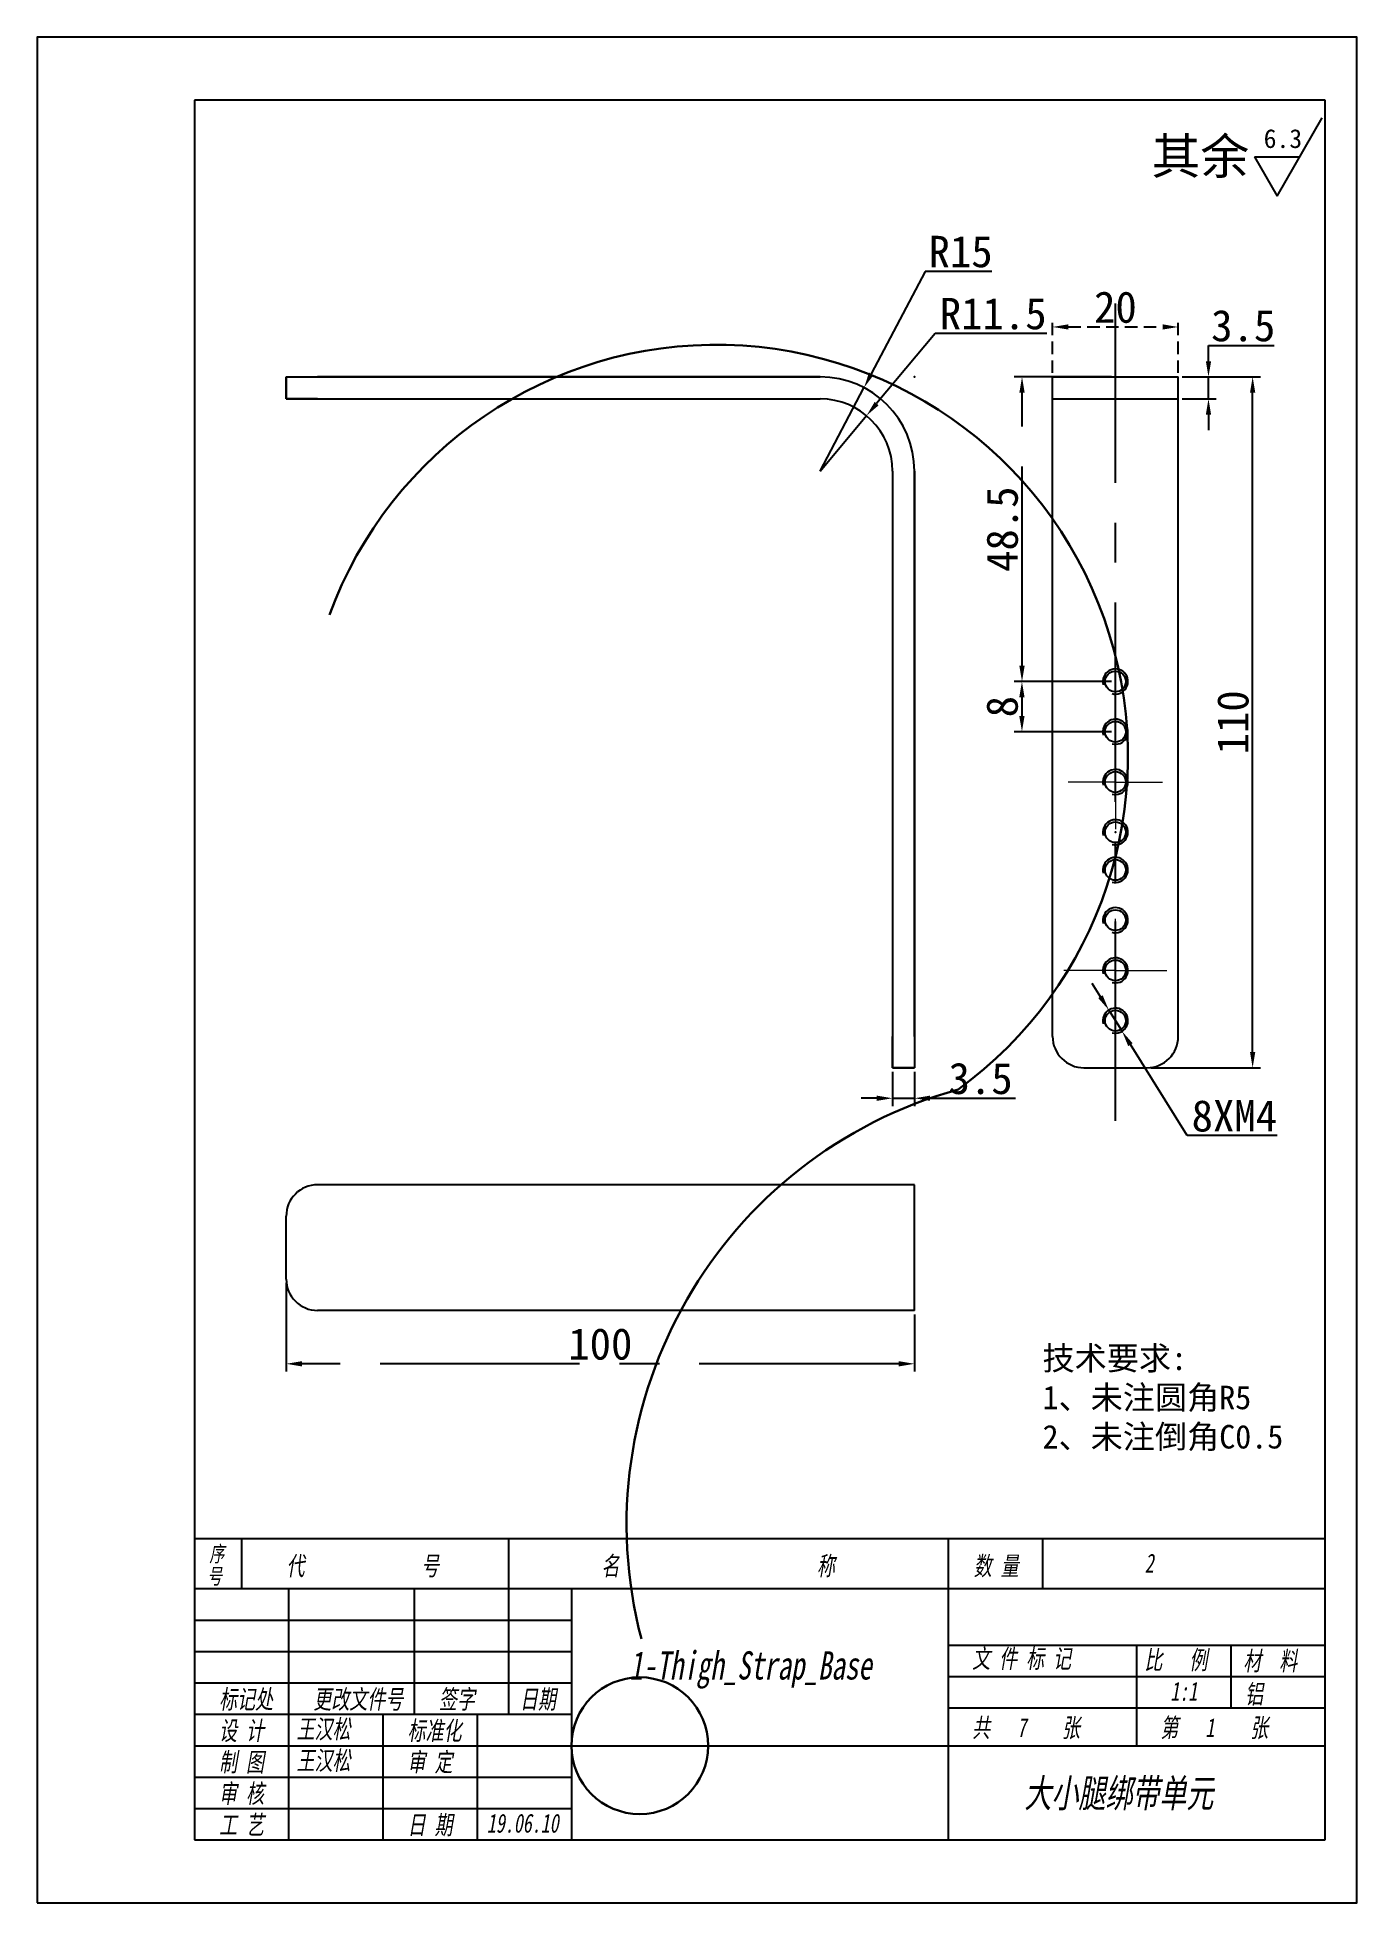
# Model space of a CAD drawing. Header units: millimetres. Extents: x 8840 to 20870, y -7456 to 1741.
# Drawn here: x 10996.2 to 11206.2, y -7023.7 to -6726.7 of the extents above; entities that cross this region are included whole.
import ezdxf

# ---------------------------------------------------------------- set-up
doc = ezdxf.new("R2010")
doc.units = ezdxf.units.MM
doc.linetypes.add('CENTER', pattern=[50.8, 31.75, -6.35, 6.35, -6.35])
doc.linetypes.add('JIS_02_2.0', pattern=[3, 2, -1])
doc.layers.get('0').update_dxf_attribs({"lineweight": 25})
for name, color, linetype in [('中心线', 5, 'CENTER'), ('临时线', 6, 'Continuous'), ('尺寸', 4, 'Continuous'), ('尺寸标注', 4, 'Continuous'), ('文字', 7, 'Continuous'), ('细实线', 2, 'Continuous'), ('虚线', 1, 'JIS_02_2.0')]:
    doc.layers.add(name, color=color, linetype=linetype)
doc.layers.add('粗实线', color=7, linetype='Continuous', lineweight=25)
doc.styles.get("Standard").update_dxf_attribs({"font": ''})
doc.styles.add('样式 2', font='', dxfattribs={"width": 0.7, "oblique": 10})
doc.styles.get('Standard').set_extended_font_data('SimSun')
doc.styles.get('样式 2').set_extended_font_data('SimSun')
doc.dimstyles.new('ISO-25 1.1', dxfattribs={"dimtxt": 5, "dimasz": 2.5, "dimexe": 1.25, "dimexo": 0.625, "dimtad": 1, "dimtoh": 1, "dimdsep": 46, "dimtxsty": 'Standard', "dimcen": 2.5, "dimclrt": 7, "dimadec": 0, "dimazin": 0, "dimtfac": 1, "dimtmove": 0, "dimatfit": 3, "dimfxl": 1, "dimarcsym": 0})
doc.dimstyles.new('副本 ISO-25 1.1', dxfattribs={"dimtxt": 5, "dimasz": 2.5, "dimexe": 1.25, "dimexo": 0.625, "dimtad": 1, "dimdsep": 46, "dimtxsty": 'Standard', "dimcen": 2.5, "dimclrt": 7, "dimadec": 0, "dimazin": 0, "dimtfac": 1, "dimtmove": 0, "dimatfit": 3, "dimfxl": 1, "dimarcsym": 0})

msp = doc.modelspace()

# ---------------------------------------------------------------- texts
at = {"style": '样式 2', "oblique": 10, "width": 0.7}
for s, height, p in [('序', 2.5, (11023.597, -6969.419)), ('号', 2.5, (11023.251, -6972.973)), ('代             号', 3, (11035.856, -6971.592)), ('名                      称', 3, (11085.987, -6971.592)), ('数 量', 3, (11145.243, -6971.592)), ('2', 3, (11172.458, -6971.163)), ('1-Thigh_Strap_Base', 4.5, (11090.429, -6988.186)), ('文 件 标 记', 3, (11144.996, -6986.35)), ('比   例', 3, (11172.42, -6986.568)), ('材  料', 3, (11188.157, -6986.727)), ('标记处', 3, (11025.126, -6992.827)), ('更改文件号', 3, (11040.126, -6992.827)), ('签字', 3, (11060.126, -6992.827)), ('日期', 3, (11073.014, -6992.827)), ('1:1', 3, (11176.528, -6991.568)), ('铝', 3, (11188.434, -6992.011)), ('王汉松', 3, (11037.458, -6997.568)), ('共   7    张', 3, (11144.996, -6997.35)), ('第   1    张', 3, (11174.958, -6997.35)), ('设 计', 3, (11025.126, -6997.827)), ('标准化', 3, (11055.126, -6997.827)), ('制 图', 3, (11025.126, -7002.827)), ('王汉松', 3, (11037.458, -7002.568)), ('审 定', 3, (11055.126, -7002.827)), ('审 核', 3, (11025.126, -7007.827)), ('大小腿绑带单元', 4.5, (11153.318, -7008.531)), ('工 艺', 3, (11025.126, -7012.827)), ('日 期', 3, (11055.126, -7012.827)), ('19.06.10', 3, (11067.734, -7012.566))]:
    msp.add_text(s, height=height, dxfattribs=at).set_placement(p)
at = {"layer": '文字'}
msp.add_text('其余', height=5.7, dxfattribs=at).set_placement((11173.536, -6748.497))
at = {"layer": '文字', "ltscale": 0.1, "insert": (11156.182, -6935.154), "char_height": 3.75, "width": 54.13968, "attachment_point": 1}
msp.add_mtext('{\\fSimSun|b0|i0|c134|p2;技术要求:\\P1、未注圆角R5\\P2、未注倒角C0.5}', dxfattribs=at)

# ---------------------------------------------------------------- blocks, each defined once
blk = doc.blocks.new('SW_CENTERMARKSYMBOL_0')
at = {"color": 0, "linetype": 'Continuous', "lineweight": 0}
for p, q in [((0, 5), (0, 7.5)), ((0, 0), (0, 5)), ((-5, 0), (-7.5, 0)), ((0, 0), (-5, 0)), ((0, 0), (0, -5)), ((0, 0), (5, 0)), ((5, 0), (7.5, 0)), ((0, -5), (0, -7.5))]:
    blk.add_line(p, q, dxfattribs=at)
blk = doc.blocks.new('SW_CENTERMARKSYMBOL_1')
at = {"color": 0, "linetype": 'Continuous', "lineweight": 0}
for p, q in [((0, 5), (0, 8.2)), ((0, 0), (0, 5)), ((-5, 0), (-8.2, 0)), ((0, 0), (-5, 0)), ((0, 0), (0, -5)), ((0, 0), (5, 0)), ((5, 0), (8.2, 0)), ((0, -5), (0, -8.2))]:
    blk.add_line(p, q, dxfattribs=at)
blk = doc.blocks.new('ra')
at = {"layer": '细实线'}
for p, q in [((0, 0), (6, 10.39)), ((-3, 5.2), (0, 0)), ((-3, 5.2), (3, 5.2))]:
    blk.add_line(p, q, dxfattribs=at)
at = {"layer": '文字'}
blk.add_attdef('RA', (-1.78, 6.39), '', height=2.5, dxfattribs=at)
blk = doc.blocks.new('*D1084')
at = {"layer": 'Defpoints', "color": 0, "lineweight": 30}
for p in [(11177.79, -6780.79), (11189.63, -6780.79), (11172.79, -6890.79)]:
    blk.add_point(p, dxfattribs=at)
at = {"layer": '尺寸标注', "color": 0, "lineweight": -2}
for p, q in [((11178.41, -6780.79), (11190.88, -6780.79)), ((11189.63, -6888.29), (11189.63, -6783.29)), ((11173.41, -6890.79), (11190.88, -6890.79))]:
    blk.add_line(p, q, dxfattribs=at)
at = {"layer": '尺寸标注', "color": 0, "lineweight": 30}
for points in [[(11189.21, -6783.29), (11190.05, -6783.29), (11189.63, -6780.79)], [(11189.21, -6888.29), (11190.05, -6888.29), (11189.63, -6890.79)]]:
    blk.add_solid(points, dxfattribs=at)
at = {"layer": '尺寸标注', "color": 7, "insert": (11186.51, -6835.79), "char_height": 5, "attachment_point": 5, "rotation": 90}
blk.add_mtext('110', dxfattribs=at)
blk = doc.blocks.new('*D1085')
at = {"layer": 'Defpoints', "color": 0, "linetype": 'CENTER'}
for p in [(11035.8, -6924.42), (11135.8, -6929.42), (11035.8, -6937.92)]:
    blk.add_point(p, dxfattribs=at)
at = {"layer": '尺寸标注', "color": 0, "linetype": 'CENTER', "lineweight": -2}
for p, q in [((11035.8, -6925.05), (11035.8, -6939.17)), ((11135.8, -6930.05), (11135.8, -6939.17)), ((11133.3, -6937.92), (11038.3, -6937.92))]:
    blk.add_line(p, q, dxfattribs=at)
at = {"layer": '尺寸标注', "color": 0, "linetype": 'CENTER'}
for points in [[(11038.3, -6937.5), (11038.3, -6938.34), (11035.8, -6937.92)], [(11133.3, -6937.5), (11133.3, -6938.34), (11135.8, -6937.92)]]:
    blk.add_solid(points, dxfattribs=at)
at = {"layer": '尺寸标注', "color": 7, "linetype": 'CENTER', "insert": (11085.8, -6934.79), "char_height": 5, "attachment_point": 5}
blk.add_mtext('100', dxfattribs=at)
blk = doc.blocks.new('*D1086')
at = {"layer": 'Defpoints', "color": 0, "linetype": 'CENTER'}
for p in [(11132.3, -6890.79), (11135.8, -6890.79), (11135.8, -6895.64)]:
    blk.add_point(p, dxfattribs=at)
at = {"layer": '尺寸标注', "color": 0, "linetype": 'CENTER', "lineweight": -2}
for p, q in [((11132.3, -6891.41), (11132.3, -6896.89)), ((11135.8, -6891.41), (11135.8, -6896.89)), ((11129.8, -6895.64), (11127.3, -6895.64)), ((11132.3, -6895.64), (11135.8, -6895.64)), ((11138.3, -6895.64), (11151.86, -6895.64))]:
    blk.add_line(p, q, dxfattribs=at)
at = {"layer": '尺寸标注', "color": 0, "linetype": 'CENTER'}
for points in [[(11129.8, -6895.22), (11129.8, -6896.06), (11132.3, -6895.64)], [(11138.3, -6895.22), (11138.3, -6896.06), (11135.8, -6895.64)]]:
    blk.add_solid(points, dxfattribs=at)
at = {"layer": '尺寸标注', "color": 7, "linetype": 'CENTER', "insert": (11146.33, -6892.51), "char_height": 5, "attachment_point": 5}
blk.add_mtext('3.5', dxfattribs=at)
blk = doc.blocks.new('*D1087')
at = {"layer": 'Defpoints', "color": 0, "linetype": 'CENTER'}
for p in [(11167.79, -6829.29), (11152.91, -6837.29), (11167.79, -6837.29)]:
    blk.add_point(p, dxfattribs=at)
at = {"layer": '尺寸标注', "color": 0, "linetype": 'CENTER', "lineweight": -2}
for p, q in [((11167.16, -6829.29), (11151.66, -6829.29)), ((11152.91, -6831.79), (11152.91, -6834.79)), ((11167.16, -6837.29), (11151.66, -6837.29))]:
    blk.add_line(p, q, dxfattribs=at)
at = {"layer": '尺寸标注', "color": 0, "linetype": 'CENTER'}
for points in [[(11152.49, -6831.79), (11153.32, -6831.79), (11152.91, -6829.29)], [(11152.49, -6834.79), (11153.32, -6834.79), (11152.91, -6837.29)]]:
    blk.add_solid(points, dxfattribs=at)
at = {"layer": '尺寸标注', "color": 7, "linetype": 'CENTER', "insert": (11149.78, -6833.29), "char_height": 5, "attachment_point": 5, "rotation": 90}
blk.add_mtext('8', dxfattribs=at)
blk = doc.blocks.new('*D1088')
at = {"layer": 'Defpoints', "color": 0, "linetype": 'CENTER'}
for p in [(11152.92, -6780.79), (11167.79, -6780.79), (11167.79, -6829.29)]:
    blk.add_point(p, dxfattribs=at)
at = {"layer": '尺寸标注', "color": 0, "linetype": 'CENTER', "lineweight": -2}
for p, q in [((11167.16, -6780.79), (11151.67, -6780.79)), ((11152.92, -6826.79), (11152.92, -6783.29)), ((11167.16, -6829.29), (11151.67, -6829.29))]:
    blk.add_line(p, q, dxfattribs=at)
at = {"layer": '尺寸标注', "color": 0, "linetype": 'CENTER'}
for points in [[(11152.5, -6783.29), (11153.34, -6783.29), (11152.92, -6780.79)], [(11152.5, -6826.79), (11153.34, -6826.79), (11152.92, -6829.29)]]:
    blk.add_solid(points, dxfattribs=at)
at = {"layer": '尺寸标注', "color": 7, "linetype": 'CENTER', "insert": (11149.79, -6805.04), "char_height": 5, "attachment_point": 5, "rotation": 90}
blk.add_mtext('48.5', dxfattribs=at)
blk = doc.blocks.new('*D1008')
at = {"layer": 'Defpoints', "color": 0, "linetype": 'CENTER'}
for p in [(11128.17, -6786.96), (11120.8, -6795.79)]:
    blk.add_point(p, dxfattribs=at)
at = {"layer": '尺寸标注', "color": 0, "linetype": 'CENTER', "lineweight": -2}
for p, q in [((11139.11, -6773.87), (11129.78, -6785.04)), ((11156.89, -6773.87), (11139.11, -6773.87)), ((11120.8, -6795.79), (11128.17, -6786.96))]:
    blk.add_line(p, q, dxfattribs=at)
at = {"layer": '尺寸标注', "color": 0, "linetype": 'CENTER'}
blk.add_solid([(11129.46, -6784.78), (11130.1, -6785.31), (11128.17, -6786.96)], dxfattribs=at)
at = {"layer": '尺寸标注', "color": 7, "linetype": 'CENTER', "insert": (11148.33, -6770.75), "char_height": 5, "attachment_point": 5}
blk.add_mtext('R11.5', dxfattribs=at)
blk = doc.blocks.new('*D1009')
at = {"layer": 'Defpoints', "color": 0, "linetype": 'CENTER'}
for p in [(11127.77, -6782.51), (11120.8, -6795.79)]:
    blk.add_point(p, dxfattribs=at)
at = {"layer": '尺寸标注', "color": 0, "linetype": 'CENTER', "lineweight": -2}
for p, q in [((11137.49, -6763.99), (11128.93, -6780.29)), ((11148.14, -6763.99), (11137.49, -6763.99)), ((11120.8, -6795.79), (11127.77, -6782.51))]:
    blk.add_line(p, q, dxfattribs=at)
at = {"layer": '尺寸标注', "color": 0, "linetype": 'CENTER'}
blk.add_solid([(11128.57, -6780.1), (11129.3, -6780.49), (11127.77, -6782.51)], dxfattribs=at)
at = {"layer": '尺寸标注', "color": 7, "linetype": 'CENTER', "insert": (11143.14, -6760.87), "char_height": 5, "attachment_point": 5}
blk.add_mtext('R15', dxfattribs=at)
blk = doc.blocks.new('*D1096')
at = {"layer": 'Defpoints', "color": 0, "linetype": 'CENTER'}
for p in [(11166.73, -6881.59), (11168.85, -6884.98)]:
    blk.add_point(p, dxfattribs=at)
at = {"layer": '尺寸标注', "color": 0, "linetype": 'CENTER', "lineweight": -2}
for p, q in [((11165.4, -6879.47), (11164.08, -6877.35)), ((11166.73, -6881.59), (11168.85, -6884.98)), ((11179.22, -6901.59), (11170.17, -6887.1)), ((11193.55, -6901.59), (11179.22, -6901.59))]:
    blk.add_line(p, q, dxfattribs=at)
at = {"layer": '尺寸标注', "color": 0, "linetype": 'CENTER'}
for points in [[(11165.76, -6879.25), (11165.05, -6879.69), (11166.73, -6881.59)], [(11170.52, -6886.88), (11169.82, -6887.33), (11168.85, -6884.98)]]:
    blk.add_solid(points, dxfattribs=at)
at = {"layer": '尺寸标注', "color": 7, "linetype": 'CENTER', "insert": (11186.72, -6898.47), "char_height": 5, "attachment_point": 5}
blk.add_mtext('8XM4', dxfattribs=at)
blk = doc.blocks.new('*D1149')
at = {"layer": 'Defpoints', "color": 0, "linetype": 'CENTER'}
for p in [(11177.79, -6780.79), (11182.6, -6780.79), (11177.79, -6784.29)]:
    blk.add_point(p, dxfattribs=at)
at = {"layer": '尺寸标注', "color": 0, "linetype": 'CENTER', "lineweight": -2}
for p, q in [((11182.6, -6778.29), (11182.6, -6775.79)), ((11182.6, -6775.79), (11193.03, -6775.79)), ((11178.41, -6780.79), (11183.85, -6780.79)), ((11182.6, -6784.29), (11182.6, -6780.79)), ((11178.41, -6784.29), (11183.85, -6784.29)), ((11182.6, -6786.79), (11182.6, -6789.29))]:
    blk.add_line(p, q, dxfattribs=at)
at = {"layer": '尺寸标注', "color": 0, "linetype": 'CENTER'}
for points in [[(11182.18, -6778.29), (11183.02, -6778.29), (11182.6, -6780.79)], [(11182.18, -6786.79), (11183.02, -6786.79), (11182.6, -6784.29)]]:
    blk.add_solid(points, dxfattribs=at)
at = {"layer": '尺寸标注', "color": 7, "linetype": 'CENTER', "insert": (11188.13, -6772.66), "char_height": 5, "attachment_point": 5}
blk.add_mtext('3.5', dxfattribs=at)
blk = doc.blocks.new('CHECK_needdiscuss')
at = {"layer": '尺寸标注', "color": 1, "linetype": 'ByBlock', "lineweight": -2}
blk.add_circle((0, 0), 13.61, dxfattribs=at)
for centre, radius, start, end in [((15.2, 196.89), 81.93, 305.9831, 159.9116), ((87.27, 43.96), 89.87, 105.4449, 194.6386)]:
    blk.add_arc(centre, radius, start, end, dxfattribs=at)
blk = doc.blocks.new('*D1152')
at = {"layer": 'Defpoints', "color": 0, "lineweight": 30}
for p in [(11177.79, -6772.84), (11157.79, -6780.79), (11177.79, -6780.79)]:
    blk.add_point(p, dxfattribs=at)
at = {"layer": '虚线', "color": 0, "lineweight": -2}
for p, q in [((11157.79, -6780.16), (11157.79, -6771.59)), ((11177.79, -6780.16), (11177.79, -6771.59)), ((11160.29, -6772.84), (11175.29, -6772.84))]:
    blk.add_line(p, q, dxfattribs=at)
at = {"layer": '虚线', "color": 0, "lineweight": 30}
for points in [[(11160.29, -6772.42), (11160.29, -6773.25), (11157.79, -6772.84)], [(11175.29, -6772.42), (11175.29, -6773.25), (11177.79, -6772.84)]]:
    blk.add_solid(points, dxfattribs=at)
at = {"layer": '虚线', "color": 7, "lineweight": 30, "insert": (11167.79, -6769.71), "char_height": 5, "attachment_point": 5}
blk.add_mtext('20', dxfattribs=at)

# ---------------------------------------------------------------- dimensions: what is measured, and where the dimension line sits
at = {"layer": '尺寸标注', "linetype": 'CENTER'}
for mpoint, picture, middle in [((11127.773, -6782.506), '*D1009', (11143.141, -6763.994)), ((11128.174, -6786.962), '*D1008', (11148.334, -6773.873))]:
    dim = msp.add_radius_dim(center=(11120.802, -6795.788), mpoint=mpoint, dimstyle='ISO-25 1.1', dxfattribs=at)
    dim.commit()
    dim.dimension.update_dxf_attribs({"geometry": picture, "text_midpoint": middle, "dimtype": 164})
for base, p1, p2, picture, middle in [((11182.6, -6780.788), (11177.787, -6784.288), (11177.787, -6780.788), '*D1149', (11188.128, -6772.663)), ((11152.919, -6780.788), (11167.787, -6829.288), (11167.787, -6780.788), '*D1088', (11149.794, -6805.038))]:
    dim = msp.add_linear_dim(base=base, p1=p1, p2=p2, angle=90, dimstyle='ISO-25 1.1', dxfattribs=at)
    dim.commit()
    dim.dimension.update_dxf_attribs({"geometry": picture, "text_midpoint": middle})
at = {"layer": '尺寸标注'}
dim = msp.add_linear_dim(base=(11189.631, -6780.788), p1=(11172.787, -6890.788), p2=(11177.787, -6780.788), angle=90, dimstyle='ISO-25 1.1', dxfattribs=at)
dim.commit()
dim.dimension.update_dxf_attribs({"geometry": '*D1084', "text_midpoint": (11186.506, -6835.788)})
at = {"layer": '尺寸标注', "linetype": 'CENTER'}
dim = msp.add_linear_dim(base=(11152.906, -6837.288), p1=(11167.787, -6829.288), p2=(11167.787, -6837.288), angle=90, dimstyle='ISO-25 1.1', dxfattribs=at)
dim.commit()
dim.dimension.update_dxf_attribs({"geometry": '*D1087', "text_midpoint": (11152.906, -6833.288), "dimtype": 160})
dim = msp.add_diameter_dim_2p(p1=(11166.727, -6881.592), p2=(11168.847, -6884.985), text='8XM4', dimstyle='ISO-25 1.1', dxfattribs=at)
dim.commit()
dim.dimension.update_dxf_attribs({"geometry": '*D1096', "text_midpoint": (11186.72, -6901.592), "dimtype": 163})
for base, p1, p2, picture, middle in [((11135.802, -6895.64), (11132.302, -6890.788), (11135.802, -6890.788), '*D1086', (11146.33, -6892.515)), ((11035.802, -6937.919), (11135.802, -6929.423), (11035.802, -6924.423), '*D1085', (11085.802, -6934.794))]:
    dim = msp.add_linear_dim(base=base, p1=p1, p2=p2, dimstyle='ISO-25 1.1', dxfattribs=at)
    dim.commit()
    dim.dimension.update_dxf_attribs({"geometry": picture, "text_midpoint": middle})
at = {"layer": '虚线', "lineweight": 30}
dim = msp.add_linear_dim(base=(11177.787, -6772.836), p1=(11157.787, -6780.788), p2=(11177.787, -6780.788), dimstyle='副本 ISO-25 1.1', dxfattribs=at)
dim.commit()
dim.dimension.update_dxf_attribs({"geometry": '*D1152', "text_midpoint": (11167.787, -6772.836), "dimtype": 160})

# ---------------------------------------------------------------- linework, layer by layer
for p, q in [((11201.189, -6736.721), (11021.189, -6736.721)), ((11021.189, -6736.721), (11021.189, -7013.721)), ((11201.189, -7013.721), (11201.189, -6736.721)), ((11021.189, -6965.721), (11201.189, -6965.721)), ((11028.689, -6965.721), (11028.689, -6973.721)), ((11071.189, -6965.721), (11071.189, -6973.721)), ((11141.189, -6965.721), (11141.189, -7013.721)), ((11156.189, -6965.721), (11156.189, -6973.721)), ((11021.189, -6973.721), (11201.189, -6973.721)), ((11081.189, -6973.721), (11081.189, -7013.721)), ((11141.189, -6982.721), (11201.189, -6982.721)), ((11021.189, -6988.721), (11081.189, -6988.721)), ((11081.189, -6998.721), (11201.189, -6998.721)), ((11021.189, -7013.721), (11201.189, -7013.721))]:
    msp.add_line(p, q)
msp.add_lwpolyline([(10996.189, -7023.721), (11206.189, -7023.721), (11206.189, -6726.721), (10996.189, -6726.721)], close=True)
at = {"layer": '中心线'}
msp.add_line((11167.787, -6899.252), (11167.787, -6769.127), dxfattribs=at)
at = {"layer": '临时线'}
for p, q in [((11036.189, -6973.721), (11036.189, -7013.721)), ((11056.189, -6973.721), (11056.189, -6993.721)), ((11071.189, -6973.721), (11071.189, -6993.721)), ((11021.189, -6978.721), (11081.189, -6978.721)), ((11021.189, -6983.721), (11081.189, -6983.721)), ((11171.151, -6982.721), (11171.151, -6998.721)), ((11186.151, -6982.721), (11186.151, -6992.721)), ((11141.189, -6987.721), (11201.189, -6987.721)), ((11021.189, -6993.721), (11081.189, -6993.721)), ((11051.189, -6993.721), (11051.189, -7013.721)), ((11066.189, -6993.721), (11066.189, -7013.721)), ((11141.189, -6992.721), (11201.189, -6992.721)), ((11021.189, -6998.721), (11081.189, -6998.721)), ((11021.189, -7003.721), (11081.189, -7003.721)), ((11021.189, -7008.721), (11081.189, -7008.721))]:
    msp.add_line(p, q, dxfattribs=at)
at = {"layer": '粗实线'}
for p, q in [((11035.802, -6780.788), (11120.802, -6780.788)), ((11035.802, -6780.788), (11035.802, -6784.288)), ((11035.802, -6784.288), (11035.802, -6780.788)), ((11035.802, -6780.788), (11040.802, -6780.788)), ((11120.802, -6780.788), (11040.802, -6780.788)), ((11157.787, -6795.788), (11157.787, -6780.788)), ((11157.787, -6780.788), (11177.787, -6780.788)), ((11177.787, -6795.788), (11177.787, -6780.788)), ((11035.802, -6784.288), (11120.802, -6784.288)), ((11040.802, -6784.288), (11035.802, -6784.288)), ((11040.802, -6784.288), (11120.802, -6784.288)), ((11157.787, -6784.288), (11177.787, -6784.288)), ((11132.302, -6795.788), (11132.302, -6890.788)), ((11132.302, -6795.788), (11132.302, -6885.788)), ((11135.802, -6795.788), (11135.802, -6890.788)), ((11135.802, -6885.788), (11135.802, -6795.788)), ((11157.787, -6885.788), (11157.787, -6795.788)), ((11177.787, -6885.788), (11177.787, -6795.788)), ((11132.302, -6890.788), (11132.302, -6885.788)), ((11135.802, -6885.788), (11135.802, -6890.788)), ((11132.302, -6890.788), (11135.802, -6890.788)), ((11135.802, -6890.788), (11132.302, -6890.788)), ((11162.787, -6890.788), (11172.787, -6890.788)), ((11120.802, -6909.423), (11040.802, -6909.423)), ((11135.802, -6909.423), (11120.802, -6909.423)), ((11135.802, -6929.423), (11135.802, -6909.423)), ((11035.802, -6924.423), (11035.802, -6914.423)), ((11120.802, -6929.423), (11040.802, -6929.423)), ((11135.802, -6929.423), (11120.802, -6929.423))]:
    msp.add_line(p, q, dxfattribs=at)
for centre in [(11167.787, -6829.288), (11167.787, -6837.288), (11167.787, -6845.288), (11167.787, -6853.288), (11167.787, -6859.288), (11167.787, -6867.288), (11167.787, -6875.288), (11167.787, -6883.288)]:
    msp.add_circle(centre, 1.65, dxfattribs=at)
for centre, radius, start, end in [((11120.802, -6795.788), 15, 0, 90), ((11120.802, -6795.788), 15, 0, 90), ((11120.802, -6795.788), 11.5, 0, 90), ((11120.802, -6795.788), 11.5, 0, 90), ((11167.787, -6829.288), 2, 255, 195), ((11167.787, -6837.288), 2, 255, 195), ((11167.787, -6845.288), 2, 255, 195), ((11167.787, -6853.288), 2, 255, 195), ((11167.787, -6859.288), 2, 255, 195), ((11167.787, -6867.288), 2, 255, 195), ((11167.787, -6875.288), 2, 255, 195), ((11167.787, -6883.288), 2, 255, 195), ((11162.787, -6885.788), 5, 180, 270), ((11172.787, -6885.788), 5, 270, 0), ((11040.802, -6914.423), 5, 90, 180), ((11040.802, -6924.423), 5, 180, 270)]:
    msp.add_arc(centre, radius, start, end, dxfattribs=at)
for p in [(11135.802, -6780.788), (11167.787, -6853.288), (11167.787, -6883.288)]:
    msp.add_point(p, dxfattribs=at)

# ---------------------------------------------------------------- block references
at = {"layer": '中心线'}
for name, p in [('SW_CENTERMARKSYMBOL_0', (11167.787, -6845.288)), ('SW_CENTERMARKSYMBOL_1', (11167.787, -6875.288))]:
    msp.add_blockref(name, p, dxfattribs=at)
at = {"layer": '尺寸', "xscale": 1.19999999999709, "yscale": 1.199999999999818, "zscale": 1.2}
msp.add_blockref('ra', (11193.521, -6752.013), dxfattribs=at).add_auto_attribs({'RA': '6.3'})
at = {"layer": '尺寸标注', "color": 0, "lineweight": 30, "xscale": 0.8, "yscale": 0.8, "zscale": 0.8}
msp.add_blockref('CHECK_needdiscuss', (11092.077, -6998.721), dxfattribs=at)

msp.set_redraw_order([(e.dxf.handle, doc.entitydb.next_handle()) for e in msp.query("TEXT MTEXT ATTDEF DIMENSION ARC_DIMENSION")])  # texts and dimensions are drawn at this point

doc.saveas('drawing.dxf')
